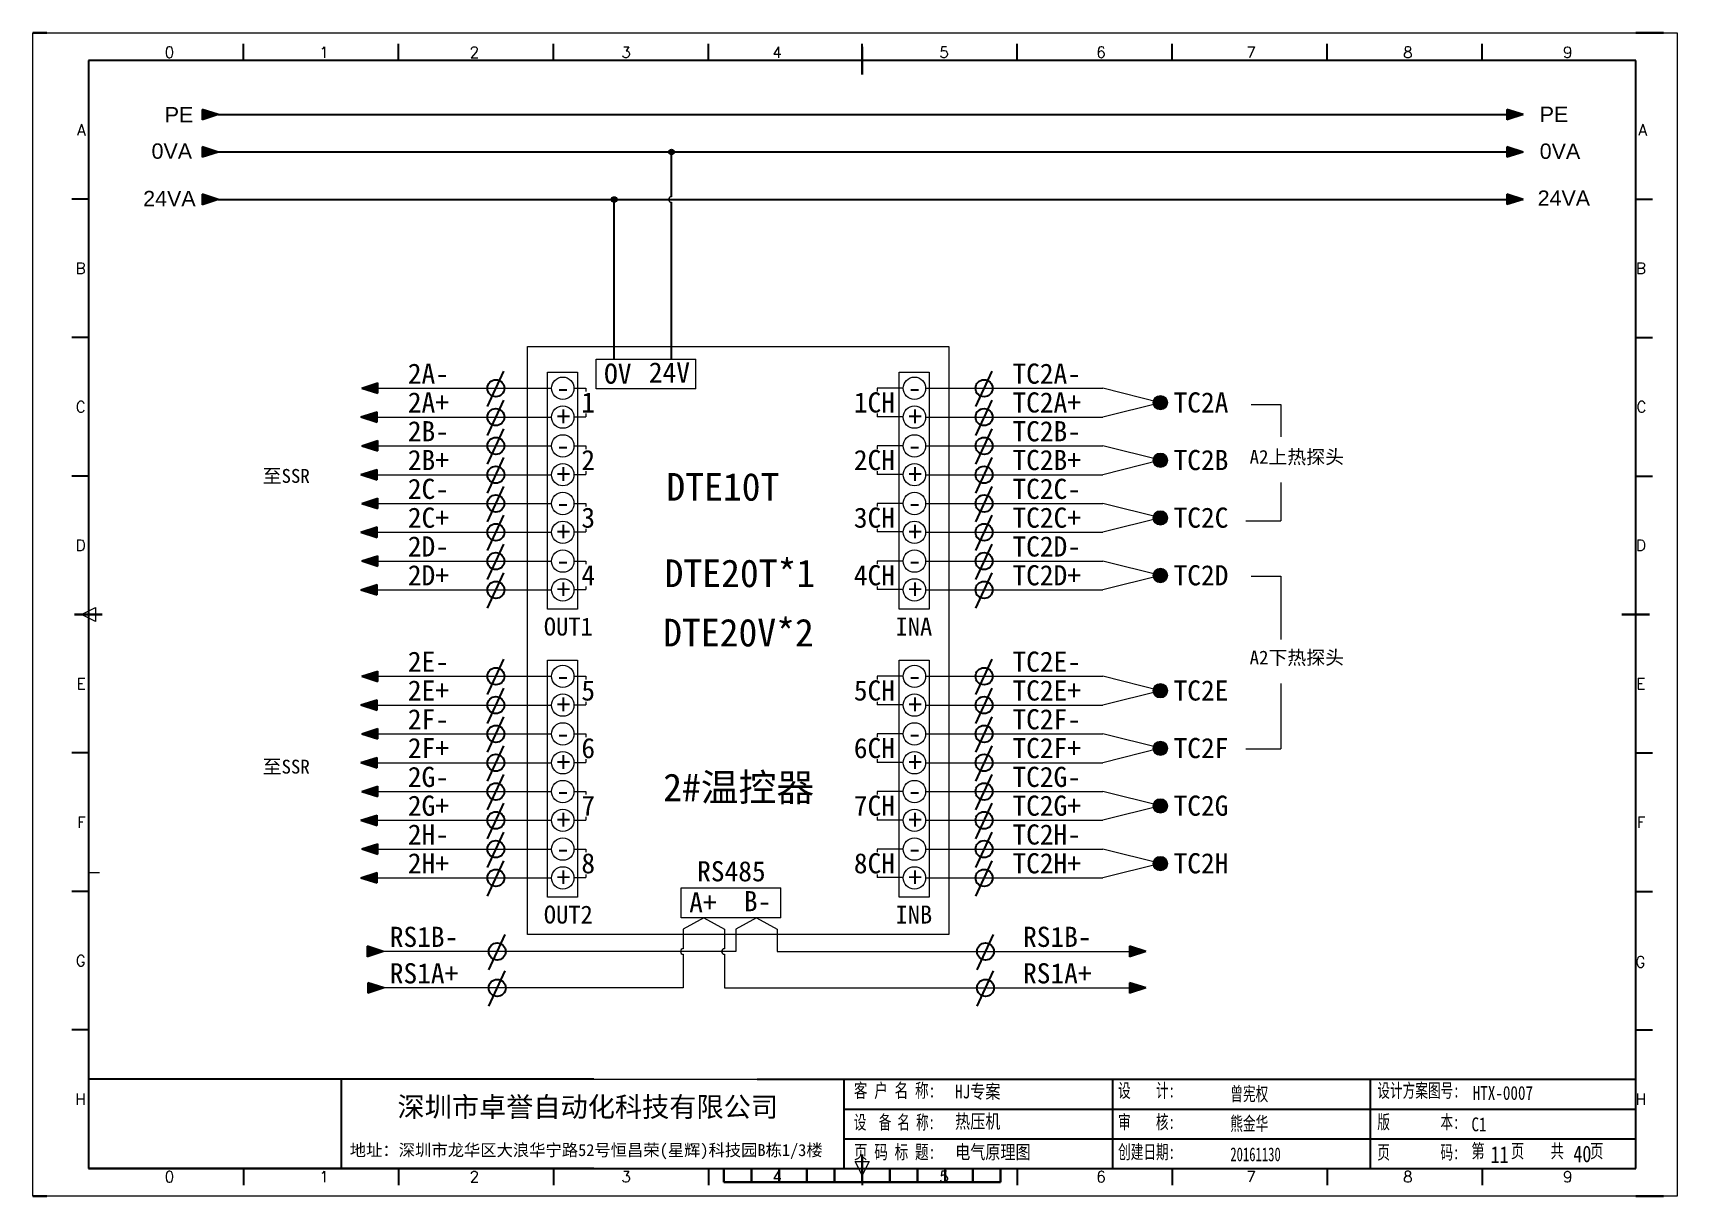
# Model space of a CAD drawing. Extents: x 35123 to 43919, y -4314 to -326.
# Drawn here: x 35934.4 to 36231.4, y -3263.9 to -3053.9 of the extents above; entities that cross this region are included whole.
import ezdxf
from ezdxf.enums import TextEntityAlignment as Align

# ---------------------------------------------------------------- set-up
doc = ezdxf.new("R2010")
doc.units = 0
doc.header["$MEASUREMENT"] = 0
doc.layers.add('AE_BOR', color=1, linetype='Continuous')
doc.layers.add('MISC', color=2, linetype='Continuous')
doc.styles.add('Standard0.67', font='', dxfattribs={"width": 0.67})
doc.styles.add('Standard_0.8', font='SimSun.ttf', dxfattribs={"width": 0.8})
doc.styles.add('WD', font='romans.shx', dxfattribs={"bigfont": 'gbcbig.shx'})
doc.styles.add('宋', font='SimSun.ttf', dxfattribs={"width": 0.7})
doc.styles.add('样式 0', font='')
doc.styles.add('样式 8', font='arial.ttf')
doc.styles.get('Standard0.67').set_extended_font_data('FangSong_GB2312')
doc.styles.get('样式 0').set_extended_font_data('KaiTi_GB2312')

msp = doc.modelspace()

# ---------------------------------------------------------------- texts
at = {"color": 0, "char_height": 2.772, "width": 4.96666, "attachment_point": 1, "style": '样式 8'}
for s, insert in [('0VA', (35955.812, -3073.824)), ('24VA', (35954.3, -3082.387))]:
    msp.add_mtext(s, dxfattribs=dict(at, insert=insert))
at = {"char_height": 2.772, "attachment_point": 1, "style": '样式 8'}
for s, insert, width in [('0VA', (36206.556, -3073.842), 4.96666), ('24VA', (36206.182, -3082.318), 15.27425)]:
    msp.add_mtext(s, dxfattribs=dict(at, insert=insert, width=width))
at = {"color": 0, "lineweight": 0, "attachment_point": 1}
for s, insert, char_height, width in [('{\\fSimSun|b0|i0|c134|p2;A2上热探头}', (36154.159, -3129.163), 2.5, 22.18919), ('{\\fSimSun|b0|i0|c134|p2;至SSR}', (35975.877, -3132.601), 2.5, 16.90853), ('{\\fSimSun|b0|i0|c134|p2;DTE10T}', (36048.805, -3133.322), 5, 33.81706), ('{\\fSimSun|b0|i0|c134|p2;DTE20T*1}', (36048.479, -3148.924), 5, 33.81706), ('{\\fSimSun|b0|i0|c134|p2;OUT1}', (36026.666, -3159.416), 3.25, 9.25756), ('{\\fSimSun|b0|i0|c134|p2;DTE20V*2}', (36048.224, -3159.635), 5, 33.81706), ('{\\fSimSun|b0|i0|c134|p2;INA}', (36090.193, -3159.416), 3.25, 9.25756), ('{\\fSimSun|b0|i0|c134|p2;A2下热探头}', (36154.159, -3165.388), 2.5, 22.18919), ('{\\fSimSun|b0|i0|c134|p2;至SSR}', (35975.877, -3185.088), 2.5, 16.90853), ('{\\fSimSun|b0|i0|c134|p2;2#温控器}', (36048.224, -3187.576), 5, 33.81706), ('{\\fSimSun|b0|i0|c134|p2;OUT2}', (36026.666, -3211.416), 3.25, 9.25756), ('{\\fSimSun|b0|i0|c134|p2;INB}', (36090.193, -3211.416), 3.25, 9.25756)]:
    msp.add_mtext(s, dxfattribs=dict(at, insert=insert, char_height=char_height, width=width))
at = {"ltscale": 2, "attachment_point": 1}
for s, insert, char_height, width, style in [('{\\fSimSun|b0|i0|c134|p2;\\W0.72;客 户 名 称:}', (36082.677, -3243.553), 2.5, 16.24768, 'Standard0.67'), ('{\\fSimSun|b0|i0|c134|p2;设    计:}', (36130.391, -3243.553), 2.5, 12.03121, 'Standard0.67'), ('{\\fSimSun|b0|i0|c134|p2;设计方案图号:}', (36177.224, -3243.553), 2.5, 15.1644, 'Standard0.67'), ('HJ专案', (36100.964, -3243.727), 2.5, 33.90777, 'Standard_0.8'), ('{\\fSimSun|b0|i0|c134|p2;曾宪权}', (36150.669, -3244.155), 2.5, 12.03121, 'Standard0.67'), ('{\\f@SimSun|b0|i0|c134|p2;HTX-0007}', (36194.463, -3243.994), 2.5, 33.90777, 'Standard_0.8'), ('{\\fSimSun|b0|i0|c134|p2;\\W0.66;设  备 名 称:}', (36082.677, -3249.282), 2.5, 15.12342, 'Standard0.67'), ('{\\fSimSun|b0|i0|c134|p2;热压机}', (36100.964, -3249.115), 2.5, 33.90777, 'Standard_0.8'), ('{\\fSimSun|b0|i0|c134|p2;审    核:}', (36130.391, -3249.227), 2.5, 12.03121, 'Standard0.67'), ('{\\fSimSun|b0|i0|c134|p2;熊金华}', (36150.669, -3249.517), 2.5, 12.03121, 'Standard0.67'), ('{\\fSimSun|b0|i0|c134|p2;版        本:}', (36177.224, -3249.227), 2.5, 16.84978, 'Standard0.67'), ('C1', (36194.223, -3249.667), 2.5, 5.97175, 'Standard_0.8'), ('{\\fSimSun|b0|i0|c134|p2;\\W0.72;页 码 标 题:}', (36082.677, -3254.65), 2.5, 15.12342, 'Standard0.67'), ('{\\fSimSun|b0|i0|c134|p2;电气原理图}', (36100.964, -3254.663), 2.5, 33.90777, 'Standard_0.8'), ('{\\fSimSun|b0|i0|c134|p2;创建日期:}', (36130.391, -3254.634), 2.5, 12.03121, 'Standard0.67'), ('{\\fSimSun|b0|i0|c134|p2;20161130}', (36150.669, -3255.075), 2.5, 12.03121, 'Standard0.67'), ('{\\fSimSun|b0|i0|c134|p2;页        码:}', (36177.224, -3254.713), 2.5, 15.72579, 'Standard0.67'), ('第    页    共    页', (36194.221, -3254.468), 2.5, 33.90777, '宋'), ('11', (36197.678, -3254.875), 3, 3.76639, 'Standard_0.8'), ('40', (36212.627, -3254.748), 3, 3.76639, 'Standard_0.8')]:
    msp.add_mtext(s, dxfattribs=dict(at, insert=insert, char_height=char_height, width=width, style=style))
at = {"attachment_point": 7}
for s, insert, char_height, width in [('{\\fSimSun|b0|i0|c134|p2;深圳市卓誉自动化科技有限公司}', (36000.229, -3249.958), 3.6, 80.67766), ('{\\fSimSun|b0|i0|c134|p2;地址：深圳市龙华区大浪华宁路52号恒昌荣(星辉)科技园B栋1/3楼}', (35991.617, -3257.218), 2.16, 89.25675)]:
    msp.add_mtext(s, dxfattribs=dict(at, insert=insert, char_height=char_height, width=width))
at = {"layer": 'MISC', "color": 0, "attachment_point": 1}
for s, insert, char_height, width, style in [('{\\C0;PE}', (35958.192, -3067.259), 2.772, 4.96666, '样式 8'), ('{\\fNSimSun|b0|i0|c134|p49;2A-}', (36002.104, -3113.564), 3.64, 3.36355, '样式 0'), ('{\\fNSimSun|b0|i0|c134|p49;OV}', (36037.553, -3113.57), 3.64, 3.36355, '样式 0'), ('{\\fNSimSun|b0|i0|c134|p49;24V}', (36045.641, -3113.349), 3.64, 3.36355, '样式 0'), ('{\\fNSimSun|b0|i0|c134|p49;\\C0;TC2A-}', (36111.31, -3113.564), 3.64, 3.36355, '样式 0'), ('{\\fNSimSun|b0|i0|c134|p49;-}', (36028.885, -3116.083), 3.64, 3.36355, '样式 0'), ('{\\fNSimSun|b0|i0|c134|p49;-}', (36092.412, -3116.083), 3.64, 3.36355, '样式 0'), ('{\\fNSimSun|b0|i0|c134|p49;2A+}', (36002.104, -3118.764), 3.64, 3.36355, '样式 0'), ('{\\fNSimSun|b0|i0|c134|p49;1}', (36033.449, -3118.764), 3.64, 3.36355, '样式 0'), ('{\\fNSimSun|b0|i0|c134|p49;1CH}', (36082.664, -3118.764), 3.64, 3.36355, '样式 0'), ('{\\fNSimSun|b0|i0|c134|p49;TC2A+}', (36111.31, -3118.764), 3.64, 3.36355, '样式 0'), ('{\\fNSimSun|b0|i0|c134|p49;TC2A}', (36140.418, -3118.764), 3.64, 3.36355, '样式 0'), ('{\\fNSimSun|b0|i0|c134|p49;2B-}', (36002.104, -3123.964), 3.64, 3.36355, '样式 0'), ('{\\fNSimSun|b0|i0|c134|p49;+}', (36028.959, -3121.283), 3.64, 3.36355, '样式 0'), ('{\\fNSimSun|b0|i0|c134|p49;+}', (36092.486, -3121.283), 3.64, 3.36355, '样式 0'), ('{\\fNSimSun|b0|i0|c134|p49;TC2B-}', (36111.31, -3123.964), 3.64, 3.36355, '样式 0'), ('{\\fNSimSun|b0|i0|c134|p49;2B+}', (36002.104, -3129.164), 3.64, 3.36355, '样式 0'), ('{\\fNSimSun|b0|i0|c134|p49;-}', (36028.885, -3126.483), 3.64, 3.36355, '样式 0'), ('{\\fNSimSun|b0|i0|c134|p49;2}', (36033.449, -3129.164), 3.64, 3.36355, '样式 0'), ('{\\fNSimSun|b0|i0|c134|p49;2CH}', (36082.664, -3129.164), 3.64, 3.36355, '样式 0'), ('{\\fNSimSun|b0|i0|c134|p49;-}', (36092.412, -3126.483), 3.64, 3.36355, '样式 0'), ('{\\fNSimSun|b0|i0|c134|p49;TC2B+}', (36111.31, -3129.164), 3.64, 3.36355, '样式 0'), ('{\\fNSimSun|b0|i0|c134|p49;TC2B}', (36140.418, -3129.164), 3.64, 3.36355, '样式 0'), ('{\\fNSimSun|b0|i0|c134|p49;+}', (36028.959, -3131.683), 3.64, 3.36355, '样式 0'), ('{\\fNSimSun|b0|i0|c134|p49;+}', (36092.486, -3131.683), 3.64, 3.36355, '样式 0'), ('{\\fNSimSun|b0|i0|c134|p49;2C-}', (36002.104, -3134.364), 3.64, 3.36355, '样式 0'), ('{\\fNSimSun|b0|i0|c134|p49;TC2C-}', (36111.31, -3134.364), 3.64, 3.36355, '样式 0'), ('{\\fNSimSun|b0|i0|c134|p49;-}', (36028.885, -3136.883), 3.64, 3.36355, '样式 0'), ('{\\fNSimSun|b0|i0|c134|p49;-}', (36092.412, -3136.883), 3.64, 3.36355, '样式 0'), ('{\\fNSimSun|b0|i0|c134|p49;2C+}', (36002.104, -3139.564), 3.64, 3.36355, '样式 0'), ('{\\fNSimSun|b0|i0|c134|p49;3}', (36033.449, -3139.564), 3.64, 3.36355, '样式 0'), ('{\\fNSimSun|b0|i0|c134|p49;3CH}', (36082.664, -3139.564), 3.64, 3.36355, '样式 0'), ('{\\fNSimSun|b0|i0|c134|p49;TC2C+}', (36111.31, -3139.564), 3.64, 3.36355, '样式 0'), ('{\\fNSimSun|b0|i0|c134|p49;TC2C}', (36140.418, -3139.564), 3.64, 3.36355, '样式 0'), ('{\\fNSimSun|b0|i0|c134|p49;2D-}', (36002.104, -3144.764), 3.64, 3.36355, '样式 0'), ('{\\fNSimSun|b0|i0|c134|p49;+}', (36028.959, -3142.083), 3.64, 3.36355, '样式 0'), ('{\\fNSimSun|b0|i0|c134|p49;+}', (36092.486, -3142.083), 3.64, 3.36355, '样式 0'), ('{\\fNSimSun|b0|i0|c134|p49;TC2D-}', (36111.31, -3144.764), 3.64, 3.36355, '样式 0'), ('{\\fNSimSun|b0|i0|c134|p49;2D+}', (36002.104, -3149.964), 3.64, 3.36355, '样式 0'), ('{\\fNSimSun|b0|i0|c134|p49;-}', (36028.885, -3147.283), 3.64, 3.36355, '样式 0'), ('{\\fNSimSun|b0|i0|c134|p49;4}', (36033.449, -3149.964), 3.64, 3.36355, '样式 0'), ('{\\fNSimSun|b0|i0|c134|p49;4CH}', (36082.664, -3149.964), 3.64, 3.36355, '样式 0'), ('{\\fNSimSun|b0|i0|c134|p49;-}', (36092.412, -3147.283), 3.64, 3.36355, '样式 0'), ('{\\fNSimSun|b0|i0|c134|p49;TC2D+}', (36111.31, -3149.964), 3.64, 3.36355, '样式 0'), ('{\\fNSimSun|b0|i0|c134|p49;TC2D}', (36140.418, -3149.964), 3.64, 3.36355, '样式 0'), ('{\\fNSimSun|b0|i0|c134|p49;+}', (36028.959, -3152.483), 3.64, 3.36355, '样式 0'), ('{\\fNSimSun|b0|i0|c134|p49;+}', (36092.486, -3152.483), 3.64, 3.36355, '样式 0'), ('{\\fNSimSun|b0|i0|c134|p49;2E-}', (36002.104, -3165.564), 3.64, 3.36355, '样式 0'), ('{\\fNSimSun|b0|i0|c134|p49;TC2E-}', (36111.31, -3165.564), 3.64, 3.36355, '样式 0'), ('{\\fNSimSun|b0|i0|c134|p49;2E+}', (36002.104, -3170.764), 3.64, 3.36355, '样式 0'), ('{\\fNSimSun|b0|i0|c134|p49;-}', (36028.885, -3168.083), 3.64, 3.36355, '样式 0'), ('{\\fNSimSun|b0|i0|c134|p49;5}', (36033.449, -3170.764), 3.64, 3.36355, '样式 0'), ('{\\fNSimSun|b0|i0|c134|p49;5CH}', (36082.664, -3170.764), 3.64, 3.36355, '样式 0'), ('{\\fNSimSun|b0|i0|c134|p49;-}', (36092.412, -3168.083), 3.64, 3.36355, '样式 0'), ('{\\fNSimSun|b0|i0|c134|p49;TC2E+}', (36111.31, -3170.764), 3.64, 3.36355, '样式 0'), ('{\\fNSimSun|b0|i0|c134|p49;TC2E}', (36140.418, -3170.764), 3.64, 3.36355, '样式 0'), ('{\\fNSimSun|b0|i0|c134|p49;+}', (36028.959, -3173.283), 3.64, 3.36355, '样式 0'), ('{\\fNSimSun|b0|i0|c134|p49;+}', (36092.486, -3173.283), 3.64, 3.36355, '样式 0'), ('{\\fNSimSun|b0|i0|c134|p49;2F-}', (36002.104, -3175.964), 3.64, 3.36355, '样式 0'), ('{\\fNSimSun|b0|i0|c134|p49;TC2F-}', (36111.31, -3175.964), 3.64, 3.36355, '样式 0'), ('{\\fNSimSun|b0|i0|c134|p49;-}', (36028.885, -3178.483), 3.64, 3.36355, '样式 0'), ('{\\fNSimSun|b0|i0|c134|p49;-}', (36092.412, -3178.483), 3.64, 3.36355, '样式 0'), ('{\\fNSimSun|b0|i0|c134|p49;2F+}', (36002.104, -3181.164), 3.64, 3.36355, '样式 0'), ('{\\fNSimSun|b0|i0|c134|p49;6}', (36033.449, -3181.164), 3.64, 3.36355, '样式 0'), ('{\\fNSimSun|b0|i0|c134|p49;6CH}', (36082.664, -3181.164), 3.64, 3.36355, '样式 0'), ('{\\fNSimSun|b0|i0|c134|p49;TC2F+}', (36111.31, -3181.164), 3.64, 3.36355, '样式 0'), ('{\\fNSimSun|b0|i0|c134|p49;TC2F}', (36140.418, -3181.164), 3.64, 3.36355, '样式 0'), ('{\\fNSimSun|b0|i0|c134|p49;2G-}', (36002.104, -3186.364), 3.64, 3.36355, '样式 0'), ('{\\fNSimSun|b0|i0|c134|p49;+}', (36028.959, -3183.683), 3.64, 3.36355, '样式 0'), ('{\\fNSimSun|b0|i0|c134|p49;+}', (36092.486, -3183.683), 3.64, 3.36355, '样式 0'), ('{\\fNSimSun|b0|i0|c134|p49;TC2G-}', (36111.31, -3186.364), 3.64, 3.36355, '样式 0'), ('{\\fNSimSun|b0|i0|c134|p49;2G+}', (36002.104, -3191.564), 3.64, 3.36355, '样式 0'), ('{\\fNSimSun|b0|i0|c134|p49;-}', (36028.885, -3188.883), 3.64, 3.36355, '样式 0'), ('{\\fNSimSun|b0|i0|c134|p49;7}', (36033.449, -3191.564), 3.64, 3.36355, '样式 0'), ('{\\fNSimSun|b0|i0|c134|p49;7CH}', (36082.664, -3191.564), 3.64, 3.36355, '样式 0'), ('{\\fNSimSun|b0|i0|c134|p49;-}', (36092.412, -3188.883), 3.64, 3.36355, '样式 0'), ('{\\fNSimSun|b0|i0|c134|p49;TC2G+}', (36111.31, -3191.564), 3.64, 3.36355, '样式 0'), ('{\\fNSimSun|b0|i0|c134|p49;TC2G}', (36140.418, -3191.564), 3.64, 3.36355, '样式 0'), ('{\\fNSimSun|b0|i0|c134|p49;+}', (36028.959, -3194.083), 3.64, 3.36355, '样式 0'), ('{\\fNSimSun|b0|i0|c134|p49;+}', (36092.486, -3194.083), 3.64, 3.36355, '样式 0'), ('{\\fNSimSun|b0|i0|c134|p49;2H-}', (36002.104, -3196.764), 3.64, 3.36355, '样式 0'), ('{\\fNSimSun|b0|i0|c134|p49;TC2H-}', (36111.31, -3196.764), 3.64, 3.36355, '样式 0'), ('{\\fNSimSun|b0|i0|c134|p49;-}', (36028.885, -3199.283), 3.64, 3.36355, '样式 0'), ('{\\fNSimSun|b0|i0|c134|p49;-}', (36092.412, -3199.283), 3.64, 3.36355, '样式 0'), ('{\\fNSimSun|b0|i0|c134|p49;2H+}', (36002.104, -3201.964), 3.64, 3.36355, '样式 0'), ('{\\fNSimSun|b0|i0|c134|p49;8}', (36033.449, -3201.964), 3.64, 3.36355, '样式 0'), ('{\\fNSimSun|b0|i0|c134|p49;RS485}', (36054.356, -3203.405), 3.64, 3.36355, '样式 0'), ('{\\fNSimSun|b0|i0|c134|p49;8CH}', (36082.664, -3201.964), 3.64, 3.36355, '样式 0'), ('{\\fNSimSun|b0|i0|c134|p49;TC2H+}', (36111.31, -3201.964), 3.64, 3.36355, '样式 0'), ('{\\fNSimSun|b0|i0|c134|p49;TC2H}', (36140.418, -3201.964), 3.64, 3.36355, '样式 0'), ('{\\fNSimSun|b0|i0|c134|p49;+}', (36028.959, -3204.483), 3.64, 3.36355, '样式 0'), ('{\\fNSimSun|b0|i0|c134|p49;+}', (36092.486, -3204.483), 3.64, 3.36355, '样式 0'), ('{\\fNSimSun|b0|i0|c134|p49;A+}', (36052.927, -3209.029), 3.64, 3.36355, '样式 0'), ('{\\fNSimSun|b0|i0|c134|p49;B-}', (36062.802, -3208.808), 3.64, 3.36355, '样式 0'), ('{\\fNSimSun|b0|i0|c134|p49;RS1B-}', (35998.834, -3215.243), 3.64, 3.36355, '样式 0'), ('{\\fNSimSun|b0|i0|c134|p49;RS1B-}', (36113.225, -3215.243), 3.64, 3.36355, '样式 0'), ('{\\fNSimSun|b0|i0|c134|p49;RS1A+}', (35998.834, -3221.829), 3.64, 3.36355, '样式 0'), ('{\\fNSimSun|b0|i0|c134|p49;RS1A+}', (36113.225, -3221.829), 3.64, 3.36355, '样式 0')]:
    msp.add_mtext(s, dxfattribs=dict(at, insert=insert, char_height=char_height, width=width, style=style))
at = {"layer": 'MISC', "insert": (36206.556, -3067.189), "char_height": 2.772, "width": 4.96666, "attachment_point": 1, "style": '样式 8'}
msp.add_mtext('{\\C0;PE}', dxfattribs=at)

# ---------------------------------------------------------------- blocks, each defined once
blk = doc.blocks.new('gb_a2_a')
for p, q in [((584, 410), (25, 410)), ((25, 410), (25, 10)), ((584, 10), (584, 410)), ((25, 10), (584, 10))]:
    blk.add_line(p, q)
at = {"lineweight": 9, "ltscale": 0.1}
blk.add_line((25, 116.86), (29, 116.86), dxfattribs=at)
at = {"layer": 'AE_BOR', "lineweight": 30}
for p, q in [((10, 420), (4.93, 420)), ((594, 420), (584, 420)), ((4.93, 0), (10, 0)), ((594, 0), (584, 0))]:
    blk.add_line(p, q, dxfattribs=at)
at = {"layer": 'AE_BOR', "color": 1, "lineweight": 15}
for p, q in [((4.93, 420), (598.93, 420)), ((4.93, 0), (4.93, 420)), ((598.93, 420), (598.93, 0)), ((22.5, 210), (27.5, 212.5)), ((27.5, 207.5), (22.5, 210)), ((27.5, 212.5), (27.5, 207.5)), ((304.5, 7.5), (302, 12.5)), ((302, 12.5), (307, 12.5)), ((307, 12.5), (304.5, 7.5)), ((598.93, 0), (4.93, 0))]:
    blk.add_line(p, q, dxfattribs=at)
at = {"layer": 'AE_BOR'}
for p, q in [((81, 410), (81, 416)), ((137, 410), (137, 416)), ((193, 410), (193, 416)), ((249, 410), (249, 416)), ((304.5, 410), (304.5, 416)), ((360.5, 410), (360.5, 416)), ((416.5, 410), (416.5, 416)), ((472.5, 410), (472.5, 416)), ((528.5, 410), (528.5, 416)), ((25, 360), (19, 360)), ((584, 360), (590, 360)), ((25, 310), (19, 310)), ((584, 310), (590, 310)), ((25, 260), (19, 260)), ((584, 260), (590, 260)), ((25, 160), (19, 160)), ((584, 160), (590, 160)), ((25, 110), (19, 110)), ((584, 110), (590, 110)), ((25, 60), (19, 60)), ((584, 60), (590, 60)), ((81, 10), (81, 4)), ((137, 10), (137, 4)), ((193, 10), (193, 4)), ((249, 10), (249, 4)), ((304.5, 10), (304.5, 4)), ((360.5, 10), (360.5, 4)), ((416.5, 10), (416.5, 4)), ((472.5, 10), (472.5, 4)), ((528.5, 10), (528.5, 4))]:
    blk.add_line(p, q, dxfattribs=at)
at = {"layer": 'AE_BOR', "color": 2, "lineweight": 30}
for p, q in [((304.5, 405), (304.5, 415)), ((20, 210), (30, 210)), ((579, 210), (589, 210)), ((304.5, 10), (304.5, 15)), ((304.5, 15), (304.5, 5)), ((254.5, 5), (254.5, 10)), ((264.5, 5), (264.5, 10)), ((274.5, 5), (274.5, 10)), ((284.5, 5), (284.5, 10)), ((294.5, 5), (294.5, 10)), ((304.5, 10), (304.5, 5)), ((314.5, 5), (314.5, 10)), ((324.5, 5), (324.5, 10)), ((334.5, 5), (334.5, 10)), ((344.5, 5), (344.5, 10)), ((354.5, 5), (354.5, 10)), ((254.5, 5), (354.5, 5))]:
    blk.add_line(p, q, dxfattribs=at)
at = {"layer": 'AE_BOR', "style": 'WD'}
for s, p in [('0', (54.27, 411)), ('1', (110.12, 411)), ('2', (164.42, 411)), ('3', (219.22, 411)), ('4', (273.82, 411)), ('5', (334.12, 411)), ('6', (390.81, 411)), ('7', (445.01, 411)), ('8', (501.67, 411)), ('9', (559.4, 411)), ('0', (54.27, 5)), ('1', (110.12, 5)), ('2', (164.42, 5)), ('3', (219.22, 5)), ('4', (273.82, 5)), ('5', (334.12, 5)), ('6', (390.81, 5)), ('7', (445.01, 5)), ('8', (501.67, 5)), ('9', (559.4, 5))]:
    blk.add_text(s, height=4, dxfattribs=at).set_placement(p, align=Align.CENTER)
for s, p in [('A', (24, 385)), ('A', (588.05, 385)), ('B', (24, 335)), ('B', (587.67, 335)), ('C', (24, 285)), ('C', (587.86, 285)), ('D', (24, 235)), ('D', (587.67, 235)), ('E', (24, 185)), ('E', (587.48, 185)), ('F', (24, 135)), ('F', (587.48, 135)), ('F', (587.48, 135)), ('G', (24, 85)), ('G', (587.48, 84.56)), ('H', (24, 35)), ('H', (587.67, 35))]:
    blk.add_text(s, height=4, dxfattribs=at).set_placement(p, align=Align.MIDDLE_RIGHT)

# ---------------------------------------------------------------- hatches: boundary and pattern name
for points in [[(35967.858, -3075.379), (35964.939, -3074.443), (35964.939, -3076.314)], [(36203.561, -3075.375), (36200.643, -3074.439), (36200.643, -3076.31)], [(35967.858, -3083.944), (35964.939, -3083.009), (35964.939, -3084.88)], [(36203.561, -3083.94), (36200.643, -3083.005), (36200.643, -3084.876)], [(35993.781, -3118.005), (35996.7, -3118.94), (35996.7, -3117.07)], [(35993.626, -3123.205), (35996.544, -3124.14), (35996.544, -3122.27)], [(35993.781, -3128.405), (35996.7, -3129.34), (35996.7, -3127.47)], [(35993.626, -3133.605), (35996.544, -3134.54), (35996.544, -3132.67)], [(35993.781, -3138.805), (35996.7, -3139.74), (35996.7, -3137.87)], [(35993.626, -3144.005), (35996.544, -3144.94), (35996.544, -3143.07)], [(35993.781, -3149.205), (35996.7, -3150.14), (35996.7, -3148.27)], [(35993.626, -3154.405), (35996.544, -3155.34), (35996.544, -3153.47)], [(35993.781, -3170.005), (35996.7, -3170.94), (35996.7, -3169.07)], [(35993.626, -3175.205), (35996.544, -3176.14), (35996.544, -3174.27)], [(35993.781, -3180.405), (35996.7, -3181.34), (35996.7, -3179.47)], [(35993.626, -3185.605), (35996.544, -3186.54), (35996.544, -3184.67)], [(35993.781, -3190.805), (35996.7, -3191.74), (35996.7, -3189.87)], [(35993.626, -3196.005), (35996.544, -3196.94), (35996.544, -3195.07)], [(35993.781, -3201.205), (35996.7, -3202.14), (35996.7, -3200.27)], [(35993.626, -3206.405), (35996.544, -3207.34), (35996.544, -3205.47)], [(35997.672, -3219.713), (35994.754, -3218.777), (35994.754, -3220.648)], [(36135.384, -3219.713), (36132.466, -3218.777), (36132.466, -3220.648)], [(35997.782, -3226.298), (35994.864, -3225.363), (35994.864, -3227.234)], [(36135.384, -3226.294), (36132.466, -3225.359), (36132.466, -3227.229)]]:
    msp.add_hatch(color=0).paths.add_polyline_path(points)
at = {"lineweight": 0}
h = msp.add_hatch(color=0, dxfattribs=at)
edge = h.paths.add_edge_path()
edge.add_arc((36049.722, -3075.375), 0.5, 0, 360)
h = msp.add_hatch(color=0, dxfattribs=at)
edge = h.paths.add_edge_path()
edge.add_arc((36039.364, -3083.94), 0.5, 0, 360)
h = msp.add_hatch(color=0, dxfattribs=at)
edge = h.paths.add_edge_path()
edge.add_arc((36138.029, -3120.63), 1.3, 0, 360)
h = msp.add_hatch(color=0, dxfattribs=at)
edge = h.paths.add_edge_path()
edge.add_arc((36138.029, -3131.03), 1.3, 0, 360)
h = msp.add_hatch(color=0, dxfattribs=at)
edge = h.paths.add_edge_path()
edge.add_arc((36138.029, -3141.43), 1.3, 0, 360)
h = msp.add_hatch(color=0, dxfattribs=at)
edge = h.paths.add_edge_path()
edge.add_arc((36138.029, -3151.83), 1.3, 0, 360)
h = msp.add_hatch(color=0, dxfattribs=at)
edge = h.paths.add_edge_path()
edge.add_arc((36138.029, -3172.63), 1.3, 0, 360)
h = msp.add_hatch(color=0, dxfattribs=at)
edge = h.paths.add_edge_path()
edge.add_arc((36138.029, -3183.03), 1.3, 0, 360)
h = msp.add_hatch(color=0, dxfattribs=at)
edge = h.paths.add_edge_path()
edge.add_arc((36138.029, -3193.43), 1.3, 0, 360)
h = msp.add_hatch(color=0, dxfattribs=at)
edge = h.paths.add_edge_path()
edge.add_arc((36138.029, -3203.83), 1.3, 0, 360)
at = {"layer": 'MISC'}
for points in [[(35967.858, -3068.614), (35964.939, -3067.679), (35964.939, -3069.549)], [(36203.561, -3068.61), (36200.643, -3067.675), (36200.643, -3069.545)]]:
    msp.add_hatch(color=0, dxfattribs=at).paths.add_polyline_path(points)

# ---------------------------------------------------------------- linework, layer by layer
at = {"color": 0}
for p, q in [((35967.858, -3075.379), (35964.939, -3074.443)), ((35964.939, -3074.443), (35964.939, -3076.314)), ((35967.858, -3075.379), (35964.939, -3076.314)), ((36203.561, -3075.375), (35967.845, -3075.375)), ((36203.561, -3075.375), (36200.643, -3074.439)), ((36200.643, -3074.439), (36200.643, -3076.31)), ((36203.561, -3075.375), (36200.643, -3076.31)), ((35967.858, -3083.944), (35964.939, -3083.009)), ((35964.939, -3083.009), (35964.939, -3084.88)), ((35967.858, -3083.944), (35964.939, -3084.88)), ((35967.845, -3083.94), (36203.561, -3083.94)), ((36203.561, -3083.94), (36200.643, -3083.005)), ((36200.643, -3083.005), (36200.643, -3084.876)), ((36203.561, -3083.94), (36200.643, -3084.876)), ((36016.498, -3121.342), (36019.45, -3114.954)), ((36104.681, -3121.342), (36107.634, -3114.954)), ((35993.781, -3118.005), (35996.7, -3117.07)), ((35993.781, -3118.005), (35996.7, -3118.94)), ((35996.7, -3118.94), (35996.7, -3117.07)), ((36016.498, -3126.542), (36019.45, -3120.154)), ((36104.681, -3126.542), (36107.634, -3120.154)), ((35993.626, -3123.205), (35996.544, -3122.27)), ((35993.626, -3123.205), (35996.544, -3124.14)), ((35996.544, -3124.14), (35996.544, -3122.27)), ((36016.498, -3131.742), (36019.45, -3125.354)), ((36104.681, -3131.742), (36107.634, -3125.354)), ((35993.781, -3128.405), (35996.7, -3127.47)), ((35993.781, -3128.405), (35996.7, -3129.34)), ((35996.7, -3129.34), (35996.7, -3127.47)), ((35993.626, -3133.605), (35996.544, -3132.67)), ((35996.544, -3134.54), (35996.544, -3132.67)), ((36016.498, -3136.942), (36019.45, -3130.554)), ((36104.681, -3136.942), (36107.634, -3130.554)), ((35993.626, -3133.605), (35996.544, -3134.54)), ((36016.498, -3142.142), (36019.45, -3135.754)), ((36104.681, -3142.142), (36107.634, -3135.754)), ((35993.781, -3138.805), (35996.7, -3137.87)), ((35993.781, -3138.805), (35996.7, -3139.74)), ((35996.7, -3139.74), (35996.7, -3137.87)), ((36016.498, -3147.342), (36019.45, -3140.954)), ((36104.681, -3147.342), (36107.634, -3140.954)), ((35993.626, -3144.005), (35996.544, -3143.07)), ((35993.626, -3144.005), (35996.544, -3144.94)), ((35996.544, -3144.94), (35996.544, -3143.07)), ((36016.498, -3152.542), (36019.45, -3146.154)), ((36104.681, -3152.542), (36107.634, -3146.154)), ((35993.781, -3149.205), (35996.7, -3148.27)), ((35993.781, -3149.205), (35996.7, -3150.14)), ((35996.7, -3150.14), (35996.7, -3148.27)), ((35993.626, -3154.405), (35996.544, -3153.47)), ((35996.544, -3155.34), (35996.544, -3153.47)), ((36016.498, -3157.742), (36019.45, -3151.354)), ((36104.681, -3157.742), (36107.634, -3151.354)), ((35993.626, -3154.405), (35996.544, -3155.34)), ((36016.498, -3173.342), (36019.45, -3166.954)), ((36104.681, -3173.342), (36107.634, -3166.954)), ((35993.781, -3170.005), (35996.7, -3169.07)), ((35993.781, -3170.005), (35996.7, -3170.94)), ((35996.7, -3170.94), (35996.7, -3169.07)), ((35993.626, -3175.205), (35996.544, -3174.27)), ((35996.544, -3176.14), (35996.544, -3174.27)), ((36016.498, -3178.542), (36019.45, -3172.154)), ((36104.681, -3178.542), (36107.634, -3172.154)), ((35993.626, -3175.205), (35996.544, -3176.14)), ((36016.498, -3183.742), (36019.45, -3177.354)), ((36104.681, -3183.742), (36107.634, -3177.354)), ((35993.781, -3180.405), (35996.7, -3179.47)), ((35993.781, -3180.405), (35996.7, -3181.34)), ((35996.7, -3181.34), (35996.7, -3179.47)), ((36016.498, -3188.942), (36019.45, -3182.554)), ((36104.681, -3188.942), (36107.634, -3182.554)), ((35993.626, -3185.605), (35996.544, -3184.67)), ((35993.626, -3185.605), (35996.544, -3186.54)), ((35996.544, -3186.54), (35996.544, -3184.67)), ((36016.498, -3194.142), (36019.45, -3187.754)), ((36104.681, -3194.142), (36107.634, -3187.754)), ((35993.781, -3190.805), (35996.7, -3189.87)), ((35993.781, -3190.805), (35996.7, -3191.74)), ((35996.7, -3191.74), (35996.7, -3189.87)), ((35993.626, -3196.005), (35996.544, -3195.07)), ((35996.544, -3196.94), (35996.544, -3195.07)), ((36016.498, -3199.342), (36019.45, -3192.954)), ((36104.681, -3199.342), (36107.634, -3192.954)), ((35993.626, -3196.005), (35996.544, -3196.94)), ((36016.498, -3204.542), (36019.45, -3198.154)), ((36104.681, -3204.542), (36107.634, -3198.154)), ((35993.781, -3201.205), (35996.7, -3200.27)), ((35993.781, -3201.205), (35996.7, -3202.14)), ((35996.7, -3202.14), (35996.7, -3200.27)), ((36016.498, -3209.742), (36019.45, -3203.354)), ((36104.681, -3209.742), (36107.634, -3203.354)), ((35993.626, -3206.405), (35996.544, -3205.47)), ((35993.626, -3206.405), (35996.544, -3207.34)), ((35996.544, -3207.34), (35996.544, -3205.47)), ((35997.672, -3219.713), (35994.754, -3218.777)), ((35994.754, -3218.777), (35994.754, -3220.648)), ((36016.742, -3223.021), (36019.694, -3216.633)), ((36104.935, -3223.021), (36107.888, -3216.633)), ((36135.384, -3219.713), (36132.466, -3218.777)), ((36132.466, -3218.777), (36132.466, -3220.648)), ((35997.672, -3219.713), (35994.754, -3220.648)), ((36135.384, -3219.713), (36132.466, -3220.648)), ((35997.782, -3226.298), (35994.864, -3225.363)), ((35994.864, -3225.363), (35994.864, -3227.234)), ((36016.742, -3229.606), (36019.694, -3223.219)), ((36104.935, -3229.606), (36107.888, -3223.219)), ((36135.384, -3226.294), (36132.466, -3225.359)), ((36132.466, -3225.359), (36132.466, -3227.229)), ((35997.782, -3226.298), (35994.864, -3227.234)), ((36135.384, -3226.294), (36132.466, -3227.229))]:
    msp.add_line(p, q, dxfattribs=at)
at = {"color": 0, "ltscale": 2}
for p, q in [((36049.722, -3083.44), (36049.722, -3075.375)), ((36039.364, -3112.768), (36039.364, -3083.94)), ((36049.722, -3112.768), (36049.722, -3084.44))]:
    msp.add_line(p, q, dxfattribs=at)
at = {"color": 0, "lineweight": 0}
for p, q in [((36023.731, -3110.48), (36099.852, -3110.48)), ((36023.731, -3216.628), (36023.731, -3110.48)), ((36099.852, -3110.48), (36099.852, -3216.628)), ((36027.349, -3115.112), (36032.726, -3115.112)), ((36027.349, -3157.923), (36027.349, -3115.112)), ((36032.726, -3115.112), (36032.726, -3157.923)), ((36036.095, -3118.146), (36036.095, -3112.768)), ((36036.095, -3112.768), (36054.095, -3112.768)), ((36054.095, -3118.146), (36054.095, -3112.768)), ((36090.876, -3115.112), (36096.253, -3115.112)), ((36090.876, -3157.923), (36090.876, -3115.112)), ((36096.253, -3115.112), (36096.253, -3157.923)), ((35993.859, -3118.03), (36028.068, -3118.03)), ((36032.108, -3118.03), (36034.245, -3118.03)), ((36034.245, -3118.03), (36034.245, -3118.596)), ((36054.095, -3118.146), (36036.095, -3118.146)), ((36091.595, -3118.03), (36086.858, -3118.03)), ((36086.858, -3118.03), (36086.858, -3118.596)), ((36095.635, -3118.03), (36127.629, -3118.03)), ((36138.029, -3120.63), (36127.629, -3118.03)), ((36138.029, -3120.63), (36127.629, -3123.23)), ((36154.421, -3120.961), (36159.778, -3120.961)), ((36159.778, -3120.961), (36159.778, -3126.82)), ((35993.704, -3123.23), (36028.068, -3123.23)), ((36032.108, -3123.175), (36034.245, -3123.175)), ((36034.245, -3122.608), (36034.245, -3123.175)), ((36086.858, -3122.608), (36086.858, -3123.175)), ((36091.596, -3123.175), (36086.858, -3123.175)), ((36095.635, -3123.23), (36127.629, -3123.23)), ((35993.859, -3128.43), (36028.068, -3128.43)), ((36032.108, -3128.43), (36034.245, -3128.43)), ((36034.245, -3128.43), (36034.245, -3128.996)), ((36091.595, -3128.43), (36086.858, -3128.43)), ((36086.858, -3128.43), (36086.858, -3128.996)), ((36095.635, -3128.43), (36127.629, -3128.43)), ((36138.029, -3131.03), (36127.629, -3128.43)), ((36034.245, -3133.008), (36034.245, -3133.575)), ((36086.858, -3133.008), (36086.858, -3133.575)), ((36138.029, -3131.03), (36127.629, -3133.63)), ((35993.704, -3133.63), (36028.068, -3133.63)), ((36032.108, -3133.575), (36034.245, -3133.575)), ((36091.596, -3133.575), (36086.858, -3133.575)), ((36095.635, -3133.63), (36127.629, -3133.63)), ((36159.778, -3135.047), (36159.778, -3141.975)), ((35993.859, -3138.83), (36028.068, -3138.83)), ((36032.108, -3138.83), (36034.245, -3138.83)), ((36034.245, -3138.83), (36034.245, -3139.396)), ((36091.595, -3138.83), (36086.858, -3138.83)), ((36086.858, -3138.83), (36086.858, -3139.396)), ((36095.635, -3138.83), (36127.629, -3138.83)), ((36138.029, -3141.43), (36127.629, -3138.83)), ((36138.029, -3141.43), (36127.629, -3144.03)), ((36153.468, -3141.975), (36159.778, -3141.975)), ((35993.704, -3144.03), (36028.068, -3144.03)), ((36032.108, -3143.975), (36034.245, -3143.975)), ((36034.245, -3143.408), (36034.245, -3143.975)), ((36086.858, -3143.408), (36086.858, -3143.975)), ((36091.596, -3143.975), (36086.858, -3143.975)), ((36095.635, -3144.03), (36127.629, -3144.03)), ((35993.859, -3149.23), (36028.068, -3149.23)), ((36032.108, -3149.23), (36034.245, -3149.23)), ((36034.245, -3149.23), (36034.245, -3149.796)), ((36091.595, -3149.23), (36086.858, -3149.23)), ((36086.858, -3149.23), (36086.858, -3149.796)), ((36095.635, -3149.23), (36127.629, -3149.23)), ((36138.029, -3151.83), (36127.629, -3149.23)), ((36034.245, -3153.808), (36034.245, -3154.375)), ((36086.858, -3153.808), (36086.858, -3154.375)), ((36138.029, -3151.83), (36127.629, -3154.43)), ((36154.421, -3151.941), (36159.778, -3151.941)), ((36159.778, -3151.941), (36159.778, -3163.39)), ((35993.704, -3154.43), (36028.068, -3154.43)), ((36032.108, -3154.375), (36034.245, -3154.375)), ((36091.596, -3154.375), (36086.858, -3154.375)), ((36095.635, -3154.43), (36127.629, -3154.43)), ((36032.726, -3157.923), (36027.349, -3157.923)), ((36096.253, -3157.923), (36090.876, -3157.923)), ((36027.349, -3167.112), (36032.726, -3167.112)), ((36027.349, -3209.923), (36027.349, -3167.112)), ((36032.726, -3167.112), (36032.726, -3209.923)), ((36090.876, -3167.112), (36096.253, -3167.112)), ((36090.876, -3209.923), (36090.876, -3167.112)), ((36096.253, -3167.112), (36096.253, -3209.923)), ((35993.859, -3170.03), (36028.068, -3170.03)), ((36032.108, -3170.03), (36034.245, -3170.03)), ((36034.245, -3170.03), (36034.245, -3170.596)), ((36091.595, -3170.03), (36086.858, -3170.03)), ((36086.858, -3170.03), (36086.858, -3170.596)), ((36095.635, -3170.03), (36127.629, -3170.03)), ((36138.029, -3172.63), (36127.629, -3170.03)), ((36159.778, -3171.319), (36159.778, -3183.118)), ((36034.245, -3174.608), (36034.245, -3175.175)), ((36086.858, -3174.608), (36086.858, -3175.175)), ((36138.029, -3172.63), (36127.629, -3175.23)), ((35993.704, -3175.23), (36028.068, -3175.23)), ((36032.108, -3175.175), (36034.245, -3175.175)), ((36091.596, -3175.175), (36086.858, -3175.175)), ((36095.635, -3175.23), (36127.629, -3175.23)), ((35993.859, -3180.43), (36028.068, -3180.43)), ((36032.108, -3180.43), (36034.245, -3180.43)), ((36034.245, -3180.43), (36034.245, -3180.996)), ((36091.595, -3180.43), (36086.858, -3180.43)), ((36086.858, -3180.43), (36086.858, -3180.996)), ((36095.635, -3180.43), (36127.629, -3180.43)), ((36138.029, -3183.03), (36127.629, -3180.43)), ((36138.029, -3183.03), (36127.629, -3185.63)), ((36153.468, -3183.118), (36159.778, -3183.118)), ((35993.704, -3185.63), (36028.068, -3185.63)), ((36032.108, -3185.575), (36034.245, -3185.575)), ((36034.245, -3185.008), (36034.245, -3185.575)), ((36086.858, -3185.008), (36086.858, -3185.575)), ((36091.596, -3185.575), (36086.858, -3185.575)), ((36095.635, -3185.63), (36127.629, -3185.63)), ((35993.859, -3190.83), (36028.068, -3190.83)), ((36032.108, -3190.83), (36034.245, -3190.83)), ((36034.245, -3190.83), (36034.245, -3191.396)), ((36091.595, -3190.83), (36086.858, -3190.83)), ((36086.858, -3190.83), (36086.858, -3191.396)), ((36095.635, -3190.83), (36127.629, -3190.83)), ((36138.029, -3193.43), (36127.629, -3190.83)), ((36034.245, -3195.408), (36034.245, -3195.975)), ((36086.858, -3195.408), (36086.858, -3195.975)), ((36138.029, -3193.43), (36127.629, -3196.03)), ((35993.704, -3196.03), (36028.068, -3196.03)), ((36032.108, -3195.975), (36034.245, -3195.975)), ((36091.596, -3195.975), (36086.858, -3195.975)), ((36095.635, -3196.03), (36127.629, -3196.03)), ((35993.859, -3201.23), (36028.068, -3201.23)), ((36032.108, -3201.23), (36034.245, -3201.23)), ((36034.245, -3201.23), (36034.245, -3201.796)), ((36091.595, -3201.23), (36086.858, -3201.23)), ((36086.858, -3201.23), (36086.858, -3201.796)), ((36095.635, -3201.23), (36127.629, -3201.23)), ((36138.029, -3203.83), (36127.629, -3201.23)), ((36138.029, -3203.83), (36127.629, -3206.43)), ((35993.704, -3206.43), (36028.068, -3206.43)), ((36032.108, -3206.375), (36034.245, -3206.375)), ((36034.245, -3205.808), (36034.245, -3206.375)), ((36086.858, -3205.808), (36086.858, -3206.375)), ((36091.596, -3206.375), (36086.858, -3206.375)), ((36095.635, -3206.43), (36127.629, -3206.43)), ((36032.726, -3209.923), (36027.349, -3209.923)), ((36051.468, -3213.604), (36051.468, -3208.227)), ((36051.468, -3208.227), (36069.468, -3208.227)), ((36069.468, -3213.604), (36069.468, -3208.227)), ((36096.253, -3209.923), (36090.876, -3209.923)), ((36069.468, -3213.604), (36051.468, -3213.604)), ((36055.564, -3213.604), (36051.848, -3215.701)), ((36051.848, -3215.701), (36051.848, -3219.209)), ((36055.564, -3213.604), (36059.281, -3215.701)), ((36059.281, -3215.701), (36059.281, -3219.209)), ((36065.075, -3213.604), (36061.359, -3215.701)), ((36061.359, -3215.701), (36061.359, -3219.709)), ((36065.075, -3213.604), (36068.792, -3215.701)), ((36068.792, -3215.701), (36068.792, -3219.709)), ((36099.852, -3216.628), (36023.731, -3216.628)), ((36061.359, -3219.709), (35997.672, -3219.709)), ((36051.848, -3220.209), (36051.848, -3226.294)), ((36059.281, -3220.209), (36059.281, -3226.294)), ((36068.792, -3219.709), (36135.384, -3219.709)), ((36051.848, -3226.294), (35997.672, -3226.294)), ((36059.281, -3226.294), (36135.384, -3226.294))]:
    msp.add_line(p, q, dxfattribs=at)
at = {"ltscale": 2}
for p, q in [((36035.713, -3242.785), (35944.408, -3242.785)), ((36065.175, -3242.785), (36223.908, -3242.785)), ((36080.874, -3242.785), (36080.874, -3258.87)), ((36129.439, -3258.87), (36129.439, -3242.785)), ((36176.02, -3258.87), (36176.02, -3242.785)), ((36035.713, -3258.87), (35944.408, -3258.87)), ((36193.911, -3258.87), (36223.908, -3258.87))]:
    msp.add_line(p, q, dxfattribs=at)
for p, q in [((35990.061, -3242.785), (35990.061, -3258.87)), ((36080.874, -3248.146), (36125.125, -3248.146)), ((36125.125, -3248.146), (36193.911, -3248.146)), ((36193.911, -3248.146), (36223.908, -3248.146)), ((36080.874, -3253.508), (36125.125, -3253.508)), ((36125.125, -3253.508), (36193.911, -3253.508)), ((36193.911, -3253.508), (36223.908, -3253.508)), ((36065.175, -3258.87), (36125.125, -3258.87)), ((36125.125, -3258.87), (36193.911, -3258.87))]:
    msp.add_line(p, q)
at = {"lineweight": 9, "ltscale": 0.1}
for p, q in [((36035.713, -3242.785), (36065.175, -3242.785)), ((36035.713, -3258.87), (36065.175, -3258.87)), ((36063.818, -3258.87), (36063.818, -3258.87)), ((36063.818, -3258.87), (36063.818, -3258.87))]:
    msp.add_line(p, q, dxfattribs=at)
at = {"color": 0, "lineweight": 0}
for centre, radius in [((36049.722, -3075.375), 0.5), ((36039.364, -3083.94), 0.5), ((36030.088, -3118.03), 2.02), ((36093.615, -3118.03), 2.02), ((36030.088, -3123.23), 2.02), ((36093.615, -3123.23), 2.02), ((36138.029, -3120.63), 1.3), ((36030.088, -3128.43), 2.02), ((36093.615, -3128.43), 2.02), ((36138.029, -3131.03), 1.3), ((36030.088, -3133.63), 2.02), ((36093.615, -3133.63), 2.02), ((36030.088, -3138.83), 2.02), ((36093.615, -3138.83), 2.02), ((36030.088, -3144.03), 2.02), ((36093.615, -3144.03), 2.02), ((36138.029, -3141.43), 1.3), ((36030.088, -3149.23), 2.02), ((36093.615, -3149.23), 2.02), ((36138.029, -3151.83), 1.3), ((36030.088, -3154.43), 2.02), ((36093.615, -3154.43), 2.02), ((36030.088, -3170.03), 2.02), ((36093.615, -3170.03), 2.02), ((36138.029, -3172.63), 1.3), ((36030.088, -3175.23), 2.02), ((36093.615, -3175.23), 2.02), ((36030.088, -3180.43), 2.02), ((36093.615, -3180.43), 2.02), ((36030.088, -3185.63), 2.02), ((36093.615, -3185.63), 2.02), ((36138.029, -3183.03), 1.3), ((36030.088, -3190.83), 2.02), ((36093.615, -3190.83), 2.02), ((36138.029, -3193.43), 1.3), ((36030.088, -3196.03), 2.02), ((36093.615, -3196.03), 2.02), ((36030.088, -3201.23), 2.02), ((36093.615, -3201.23), 2.02), ((36030.088, -3206.43), 2.02), ((36093.615, -3206.43), 2.02), ((36138.029, -3203.83), 1.3)]:
    msp.add_circle(centre, radius, dxfattribs=at)
at = {"color": 0}
for centre in [(36018.001, -3118.03), (36106.185, -3118.03), (36018.001, -3123.23), (36106.185, -3123.23), (36018.001, -3128.43), (36106.185, -3128.43), (36018.001, -3133.63), (36106.185, -3133.63), (36018.001, -3138.83), (36106.185, -3138.83), (36018.001, -3144.03), (36106.185, -3144.03), (36018.001, -3149.23), (36106.185, -3149.23), (36018.001, -3154.43), (36106.185, -3154.43), (36018.001, -3170.03), (36106.185, -3170.03), (36018.001, -3175.23), (36106.185, -3175.23), (36018.001, -3180.43), (36106.185, -3180.43), (36018.001, -3185.63), (36106.185, -3185.63), (36018.001, -3190.83), (36106.185, -3190.83), (36018.001, -3196.03), (36106.185, -3196.03), (36018.001, -3201.23), (36106.185, -3201.23), (36018.001, -3206.43), (36106.185, -3206.43), (36018.246, -3219.709), (36106.439, -3219.709), (36018.246, -3226.294), (36106.439, -3226.294)]:
    msp.add_circle(centre, 1.538, dxfattribs=at)
at = {"color": 0, "lineweight": 0}
for centre in [(36049.722, -3083.94), (36051.848, -3219.709), (36059.281, -3219.709)]:
    msp.add_arc(centre, 0.5, 90, 270, dxfattribs=at)
at = {"layer": 'MISC', "color": 0}
for p, q in [((35967.858, -3068.614), (35964.939, -3067.679)), ((35964.939, -3067.679), (35964.939, -3069.549)), ((36203.561, -3068.61), (36200.643, -3067.675)), ((36200.643, -3067.675), (36200.643, -3069.545)), ((35967.858, -3068.614), (35964.939, -3069.549)), ((35967.858, -3068.61), (36203.561, -3068.61)), ((36203.561, -3068.61), (36200.643, -3069.545))]:
    msp.add_line(p, q, dxfattribs=at)

# ---------------------------------------------------------------- block references
at = {"xscale": 0.5, "yscale": 0.5, "zscale": 0.5}
msp.add_blockref('gb_a2_a', (35931.908, -3263.87), dxfattribs=at)

msp.set_redraw_order([(e.dxf.handle, doc.entitydb.next_handle()) for e in msp.query("TEXT MTEXT ATTDEF DIMENSION ARC_DIMENSION")])  # texts and dimensions are drawn at this point

doc.saveas('drawing.dxf')
